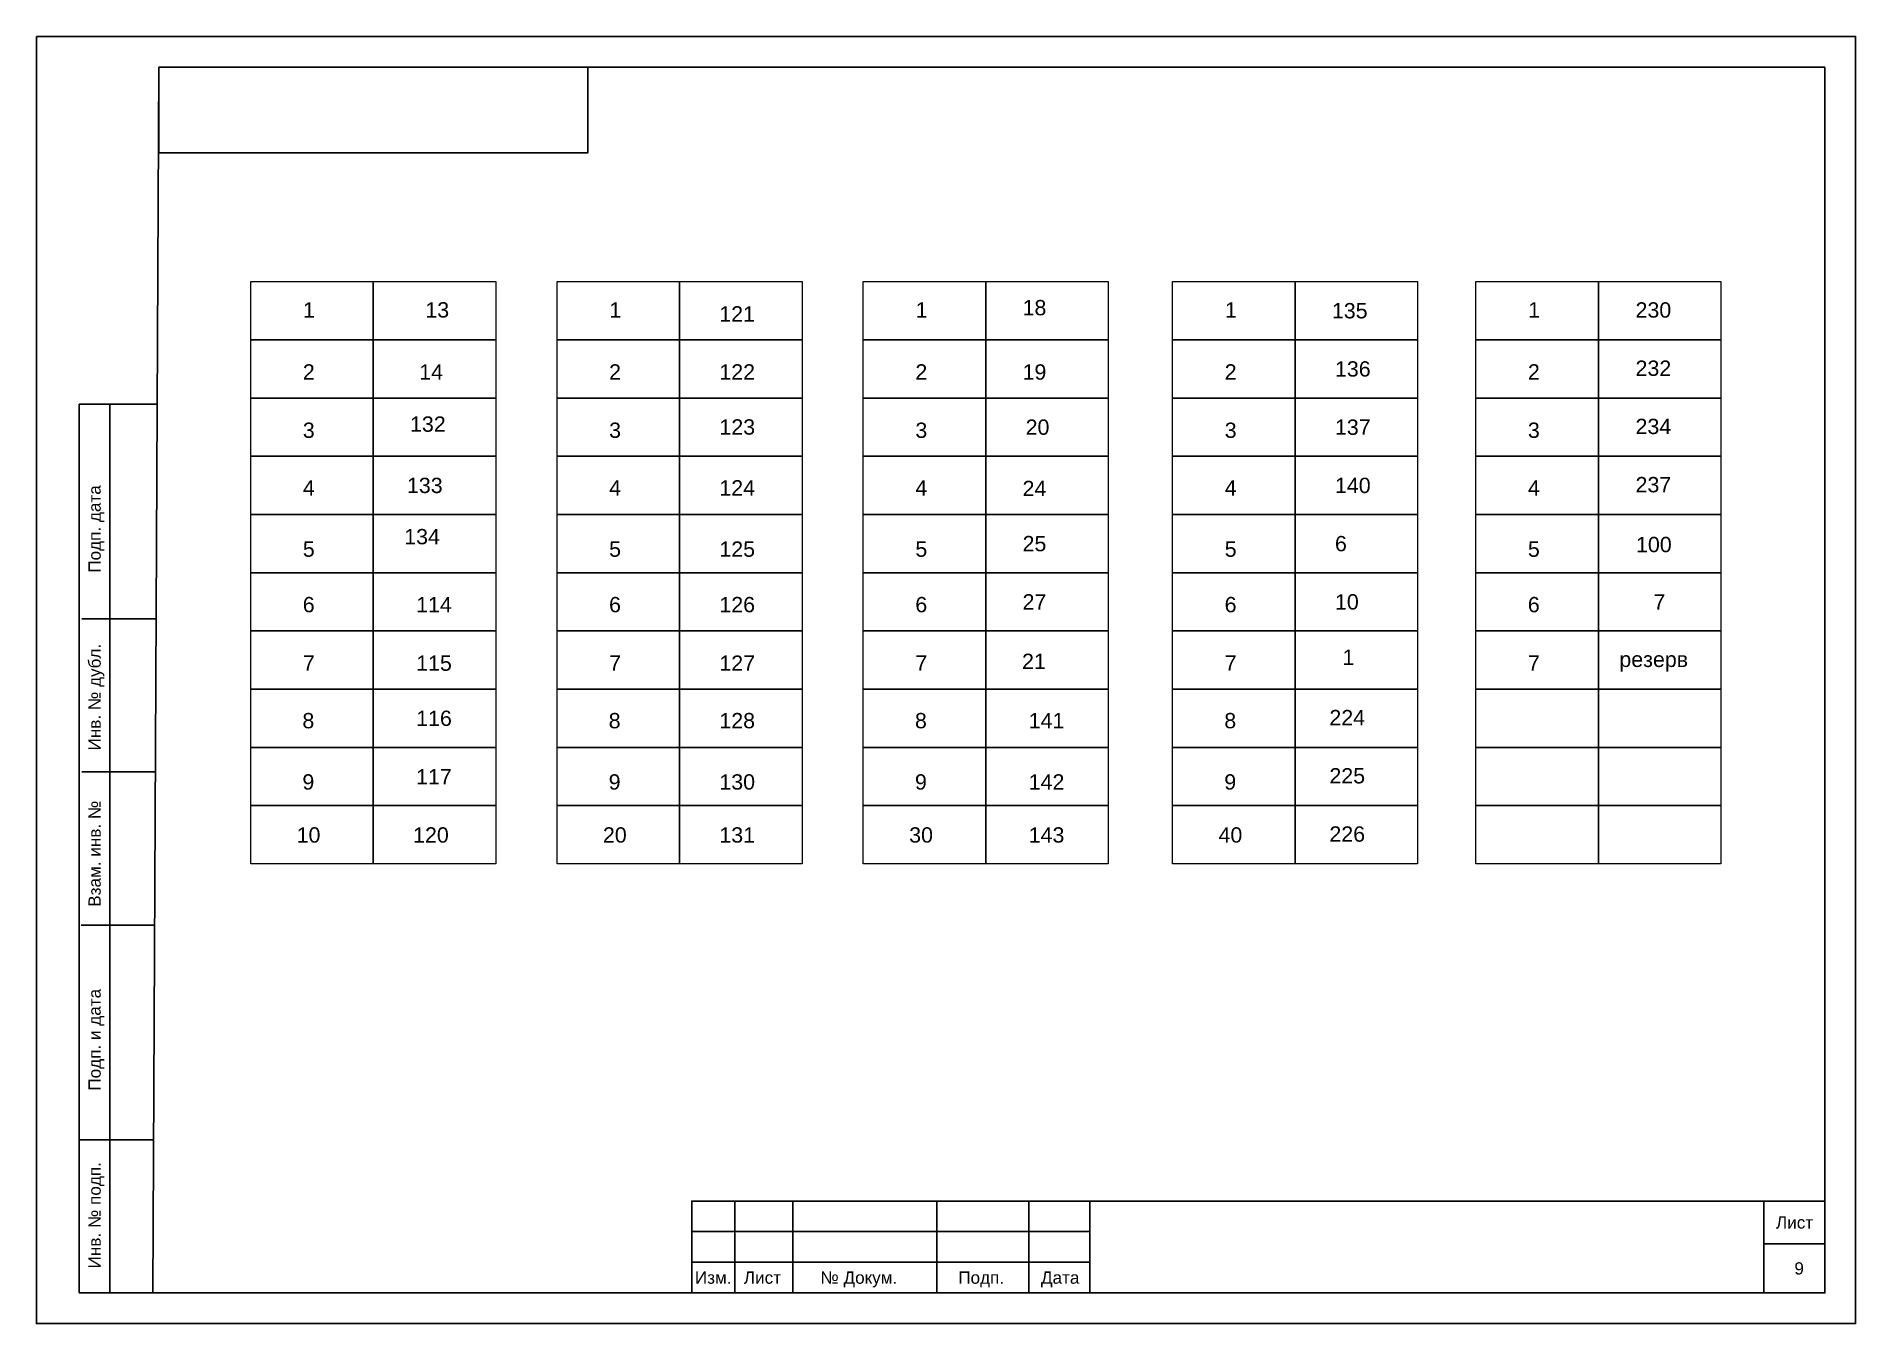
# Model space of a CAD drawing. Header units: millimetres. Extents: x 1674 to 4134, y 3039 to 4124.
# Drawn here: x 3300 to 3597, y 3290 to 3500 of the extents above; entities that cross this region are included whole.
import ezdxf

# ---------------------------------------------------------------- set-up
doc = ezdxf.new("R2010")
doc.units = ezdxf.units.MM
doc.layers.add('Аппаратура', color=7, linetype='Continuous', lineweight=20)
doc.layers.add('Рамки', color=7, linetype='Continuous', lineweight=25)
doc.styles.get("Standard").update_dxf_attribs({"font": 'arial.ttf'})

msp = doc.modelspace()

# ---------------------------------------------------------------- texts
at = {"layer": 'Рамки'}
for s, p in [('1', (3343.54, 3454.14)), ('13', (3363.5, 3454.14)), ('1', (3393.54, 3454.14)), ('121', (3411.49, 3453.48)), ('1', (3443.54, 3454.14)), ('18', (3461, 3454.5)), ('1', (3494.04, 3454.14)), ('135', (3511.5, 3454)), ('1', (3543.54, 3454.14)), ('230', (3561.07, 3454.12)), ('2', (3343.5, 3444.01)), ('14', (3362.5, 3444.01)), ('2', (3393.5, 3444.01)), ('122', (3411.5, 3444.01)), ('2', (3443.5, 3444.01)), ('19', (3461, 3444)), ('2', (3494, 3444.01)), ('136', (3512, 3444.5)), ('2', (3543.5, 3444.01)), ('232', (3561.07, 3444.62)), ('3', (3343.5, 3434.5)), ('132', (3361, 3435.5)), ('3', (3393.5, 3434.5)), ('123', (3411.51, 3435.03)), ('3', (3443.5, 3434.5)), ('20', (3461.5, 3435)), ('3', (3494, 3434.5)), ('137', (3512, 3435)), ('3', (3543.5, 3434.5)), ('234', (3561.07, 3435.12)), ('4', (3343.5, 3425.1)), ('133', (3360.5, 3425.5)), ('4', (3393.5, 3425.1)), ('124', (3411.5, 3425.1)), ('4', (3443.5, 3425.1)), ('24', (3461, 3425)), ('4', (3494, 3425.1)), ('140', (3512, 3425.5)), ('4', (3543.5, 3425.1)), ('237', (3561.07, 3425.62)), ('134', (3360.05, 3417.14)), ('25', (3461, 3416)), ('6', (3512, 3416)), ('5', (3343.5, 3415.1)), ('5', (3393.5, 3415.1)), ('125', (3411.5, 3415.1)), ('5', (3443.5, 3415.1)), ('5', (3494, 3415.1)), ('5', (3543.5, 3415.1)), ('100', (3561.15, 3415.85)), ('6', (3343.49, 3406.05)), ('114', (3362, 3406.05)), ('6', (3393.49, 3406.05)), ('126', (3411.5, 3406.05)), ('6', (3443.49, 3406.05)), ('27', (3461, 3406.5)), ('6', (3493.99, 3406.05)), ('10', (3512, 3406.5)), ('6', (3543.49, 3406.05)), ('7', (3564, 3406.5)), ('7', (3343.5, 3396.5)), ('115', (3362, 3396.5)), ('7', (3393.5, 3396.5)), ('127', (3411.5, 3396.5)), ('7', (3443.5, 3396.5)), ('21', (3460.91, 3396.79)), ('7', (3494, 3396.5)), ('1', (3513.23, 3397.47)), ('7', (3543.5, 3396.5)), ('резерв', (3558.43, 3397.12)), ('8', (3343.43, 3387.12)), ('116', (3362, 3387.5)), ('8', (3393.43, 3387.12)), ('128', (3411.5, 3387.12)), ('8', (3443.43, 3387.12)), ('141', (3462, 3387.12)), ('8', (3493.93, 3387.12)), ('224', (3511.09, 3387.62)), ('117', (3361.98, 3377.96)), ('225', (3511.09, 3378.12)), ('9', (3343.43, 3377.12)), ('9', (3393.43, 3377.12)), ('130', (3411.5, 3377.12)), ('9', (3443.43, 3377.12)), ('142', (3462, 3377.12)), ('9', (3493.93, 3377.12)), ('10', (3342.49, 3368.47)), ('120', (3361.5, 3368.47)), ('20', (3392.49, 3368.47)), ('131', (3411.5, 3368.47)), ('30', (3442.49, 3368.47)), ('143', (3462, 3368.47)), ('40', (3492.99, 3368.47)), ('226', (3511.09, 3368.62))]:
    msp.add_text(s, height=2.5).set_placement(p)
for s, p in [('Подп. дата', (3310.5, 3412.5)), ('Инв. № дубл.', (3310.5, 3383.5)), ('Взам. инв. №', (3310.5, 3358)), ('Подп. и дата', (3310.5, 3328)), ('Инв. № подп.', (3310.5, 3299))]:
    msp.add_text(s, height=2, rotation=90, dxfattribs=at).set_placement(p)
for s, p in [('Лист', (3584, 3305.5)), ('9', (3587, 3298)), ('Изм.', (3407.5, 3296.5)), ('Лист', (3415.5, 3296.5)), ('№ Докум.', (3428, 3296.5)), ('Подп.', (3450.5, 3296.5)), ('Дата', (3464, 3296.5))]:
    msp.add_text(s, height=2, dxfattribs=at).set_placement(p)

# ---------------------------------------------------------------- linework, layer by layer
at = {"layer": 'Аппаратура'}
for points in [[(3335, 3460), (3355, 3460), (3355, 3450.5), (3335, 3450.5)], [(3355, 3460), (3375, 3460), (3375, 3450.5), (3355, 3450.5)], [(3385, 3460), (3405, 3460), (3405, 3450.5), (3385, 3450.5)], [(3405, 3460), (3425, 3460), (3425, 3450.5), (3405, 3450.5)], [(3435, 3460), (3455, 3460), (3455, 3450.5), (3435, 3450.5)], [(3455, 3460), (3475, 3460), (3475, 3450.5), (3455, 3450.5)], [(3485.5, 3460), (3505.5, 3460), (3505.5, 3450.5), (3485.5, 3450.5)], [(3505.5, 3460), (3525.5, 3460), (3525.5, 3450.5), (3505.5, 3450.5)], [(3535, 3460), (3555, 3460), (3555, 3450.5), (3535, 3450.5)], [(3555, 3460), (3575, 3460), (3575, 3450.5), (3555, 3450.5)], [(3335, 3450.5), (3355, 3450.5), (3355, 3441), (3335, 3441)], [(3355, 3450.5), (3375, 3450.5), (3375, 3441), (3355, 3441)], [(3385, 3450.5), (3405, 3450.5), (3405, 3441), (3385, 3441)], [(3405, 3450.5), (3425, 3450.5), (3425, 3441), (3405, 3441)], [(3435, 3450.5), (3455, 3450.5), (3455, 3441), (3435, 3441)], [(3455, 3450.5), (3475, 3450.5), (3475, 3441), (3455, 3441)], [(3485.5, 3450.5), (3505.5, 3450.5), (3505.5, 3441), (3485.5, 3441)], [(3505.5, 3450.5), (3525.5, 3450.5), (3525.5, 3441), (3505.5, 3441)], [(3535, 3450.5), (3555, 3450.5), (3555, 3441), (3535, 3441)], [(3555, 3450.5), (3575, 3450.5), (3575, 3441), (3555, 3441)], [(3335, 3441), (3355, 3441), (3355, 3431.5), (3335, 3431.5)], [(3355, 3441), (3375, 3441), (3375, 3431.5), (3355, 3431.5)], [(3385, 3441), (3405, 3441), (3405, 3431.5), (3385, 3431.5)], [(3405, 3441), (3425, 3441), (3425, 3431.5), (3405, 3431.5)], [(3435, 3441), (3455, 3441), (3455, 3431.5), (3435, 3431.5)], [(3455, 3441), (3475, 3441), (3475, 3431.5), (3455, 3431.5)], [(3485.5, 3441), (3505.5, 3441), (3505.5, 3431.5), (3485.5, 3431.5)], [(3505.5, 3441), (3525.5, 3441), (3525.5, 3431.5), (3505.5, 3431.5)], [(3535, 3441), (3555, 3441), (3555, 3431.5), (3535, 3431.5)], [(3555, 3441), (3575, 3441), (3575, 3431.5), (3555, 3431.5)], [(3335, 3431.5), (3355, 3431.5), (3355, 3422), (3335, 3422)], [(3355, 3431.5), (3375, 3431.5), (3375, 3422), (3355, 3422)], [(3385, 3431.5), (3405, 3431.5), (3405, 3422), (3385, 3422)], [(3405, 3431.5), (3425, 3431.5), (3425, 3422), (3405, 3422)], [(3435, 3431.5), (3455, 3431.5), (3455, 3422), (3435, 3422)], [(3455, 3431.5), (3475, 3431.5), (3475, 3422), (3455, 3422)], [(3485.5, 3431.5), (3505.5, 3431.5), (3505.5, 3422), (3485.5, 3422)], [(3505.5, 3431.5), (3525.5, 3431.5), (3525.5, 3422), (3505.5, 3422)], [(3535, 3431.5), (3555, 3431.5), (3555, 3422), (3535, 3422)], [(3555, 3431.5), (3575, 3431.5), (3575, 3422), (3555, 3422)], [(3335, 3422), (3355, 3422), (3355, 3412.5), (3335, 3412.5)], [(3355, 3422), (3375, 3422), (3375, 3412.5), (3355, 3412.5)], [(3385, 3422), (3405, 3422), (3405, 3412.5), (3385, 3412.5)], [(3405, 3422), (3425, 3422), (3425, 3412.5), (3405, 3412.5)], [(3435, 3422), (3455, 3422), (3455, 3412.5), (3435, 3412.5)], [(3455, 3422), (3475, 3422), (3475, 3412.5), (3455, 3412.5)], [(3485.5, 3422), (3505.5, 3422), (3505.5, 3412.5), (3485.5, 3412.5)], [(3505.5, 3422), (3525.5, 3422), (3525.5, 3412.5), (3505.5, 3412.5)], [(3535, 3422), (3555, 3422), (3555, 3412.5), (3535, 3412.5)], [(3555, 3422), (3575, 3422), (3575, 3412.5), (3555, 3412.5)], [(3335, 3412.5), (3355, 3412.5), (3355, 3403), (3335, 3403)], [(3355, 3412.5), (3375, 3412.5), (3375, 3403), (3355, 3403)], [(3385, 3412.5), (3405, 3412.5), (3405, 3403), (3385, 3403)], [(3405, 3412.5), (3425, 3412.5), (3425, 3403), (3405, 3403)], [(3435, 3412.5), (3455, 3412.5), (3455, 3403), (3435, 3403)], [(3455, 3412.5), (3475, 3412.5), (3475, 3403), (3455, 3403)], [(3485.5, 3412.5), (3505.5, 3412.5), (3505.5, 3403), (3485.5, 3403)], [(3505.5, 3412.5), (3525.5, 3412.5), (3525.5, 3403), (3505.5, 3403)], [(3535, 3412.5), (3555, 3412.5), (3555, 3403), (3535, 3403)], [(3555, 3412.5), (3575, 3412.5), (3575, 3403), (3555, 3403)], [(3335, 3403), (3355, 3403), (3355, 3393.5), (3335, 3393.5)], [(3355, 3403), (3375, 3403), (3375, 3393.5), (3355, 3393.5)], [(3385, 3403), (3405, 3403), (3405, 3393.5), (3385, 3393.5)], [(3405, 3403), (3425, 3403), (3425, 3393.5), (3405, 3393.5)], [(3435, 3403), (3455, 3403), (3455, 3393.5), (3435, 3393.5)], [(3455, 3403), (3475, 3403), (3475, 3393.5), (3455, 3393.5)], [(3485.5, 3403), (3505.5, 3403), (3505.5, 3393.5), (3485.5, 3393.5)], [(3505.5, 3403), (3525.5, 3403), (3525.5, 3393.5), (3505.5, 3393.5)], [(3535, 3403), (3555, 3403), (3555, 3393.5), (3535, 3393.5)], [(3555, 3403), (3575, 3403), (3575, 3393.5), (3555, 3393.5)], [(3335, 3393.5), (3355, 3393.5), (3355, 3384), (3335, 3384)], [(3355, 3393.5), (3375, 3393.5), (3375, 3384), (3355, 3384)], [(3385, 3393.5), (3405, 3393.5), (3405, 3384), (3385, 3384)], [(3405, 3393.5), (3425, 3393.5), (3425, 3384), (3405, 3384)], [(3435, 3393.5), (3455, 3393.5), (3455, 3384), (3435, 3384)], [(3455, 3393.5), (3475, 3393.5), (3475, 3384), (3455, 3384)], [(3485.5, 3393.5), (3505.5, 3393.5), (3505.5, 3384), (3485.5, 3384)], [(3505.5, 3393.5), (3525.5, 3393.5), (3525.5, 3384), (3505.5, 3384)], [(3535, 3393.5), (3555, 3393.5), (3555, 3384), (3535, 3384)], [(3555, 3393.5), (3575, 3393.5), (3575, 3384), (3555, 3384)], [(3335, 3384), (3355, 3384), (3355, 3374.5), (3335, 3374.5)], [(3355, 3384), (3375, 3384), (3375, 3374.5), (3355, 3374.5)], [(3385, 3384), (3405, 3384), (3405, 3374.5), (3385, 3374.5)], [(3405, 3384), (3425, 3384), (3425, 3374.5), (3405, 3374.5)], [(3435, 3384), (3455, 3384), (3455, 3374.5), (3435, 3374.5)], [(3455, 3384), (3475, 3384), (3475, 3374.5), (3455, 3374.5)], [(3485.5, 3384), (3505.5, 3384), (3505.5, 3374.5), (3485.5, 3374.5)], [(3505.5, 3384), (3525.5, 3384), (3525.5, 3374.5), (3505.5, 3374.5)], [(3535, 3384), (3555, 3384), (3555, 3374.5), (3535, 3374.5)], [(3555, 3384), (3575, 3384), (3575, 3374.5), (3555, 3374.5)], [(3335, 3374.5), (3355, 3374.5), (3355, 3365), (3335, 3365)], [(3355, 3374.5), (3375, 3374.5), (3375, 3365), (3355, 3365)], [(3385, 3374.5), (3405, 3374.5), (3405, 3365), (3385, 3365)], [(3405, 3374.5), (3425, 3374.5), (3425, 3365), (3405, 3365)], [(3435, 3374.5), (3455, 3374.5), (3455, 3365), (3435, 3365)], [(3455, 3374.5), (3475, 3374.5), (3475, 3365), (3455, 3365)], [(3485.5, 3374.5), (3505.5, 3374.5), (3505.5, 3365), (3485.5, 3365)], [(3505.5, 3374.5), (3525.5, 3374.5), (3525.5, 3365), (3505.5, 3365)], [(3535, 3374.5), (3555, 3374.5), (3555, 3365), (3535, 3365)], [(3555, 3374.5), (3575, 3374.5), (3575, 3365), (3555, 3365)]]:
    msp.add_lwpolyline(points, close=True, dxfattribs=at)
at = {"layer": 'Рамки'}
for p, q in [((3319, 3295), (3320, 3495)), ((3320, 3495), (3592, 3495)), ((3592, 3495), (3592, 3295)), ((3307, 3440), (3319.72, 3440)), ((3307, 3295), (3307, 3440)), ((3312, 3295), (3312, 3440)), ((3319.42, 3405), (3307.42, 3405)), ((3319.42, 3380), (3307.42, 3380)), ((3319.3, 3355), (3307.3, 3355)), ((3319.12, 3320), (3307.12, 3320)), ((3319.12, 3320), (3307.12, 3320)), ((3319.12, 3320), (3307.12, 3320)), ((3414, 3310), (3414, 3295)), ((3423.5, 3310), (3423.5, 3295)), ((3447, 3310), (3447, 3295)), ((3462, 3310), (3462, 3295)), ((3582, 3310), (3582, 3295)), ((3407, 3305), (3472, 3305)), ((3582, 3303), (3592, 3303)), ((3407, 3300), (3472, 3300)), ((3319, 3295), (3307, 3295)), ((3592, 3295), (3319, 3295))]:
    msp.add_line(p, q, dxfattribs=at)
for points in [[(3300, 3500), (3597, 3500), (3597, 3290), (3300, 3290)], [(3320, 3495), (3390, 3495), (3390, 3481), (3320, 3481)], [(3407, 3295), (3407, 3310), (3592, 3310), (3592, 3295)], [(3407, 3310), (3472, 3310), (3472, 3295), (3407, 3295)]]:
    msp.add_lwpolyline(points, close=True, dxfattribs=at)

msp.set_redraw_order([(e.dxf.handle, doc.entitydb.next_handle()) for e in msp.query("TEXT MTEXT ATTDEF DIMENSION ARC_DIMENSION")])  # texts and dimensions are drawn at this point

doc.saveas('drawing.dxf')
